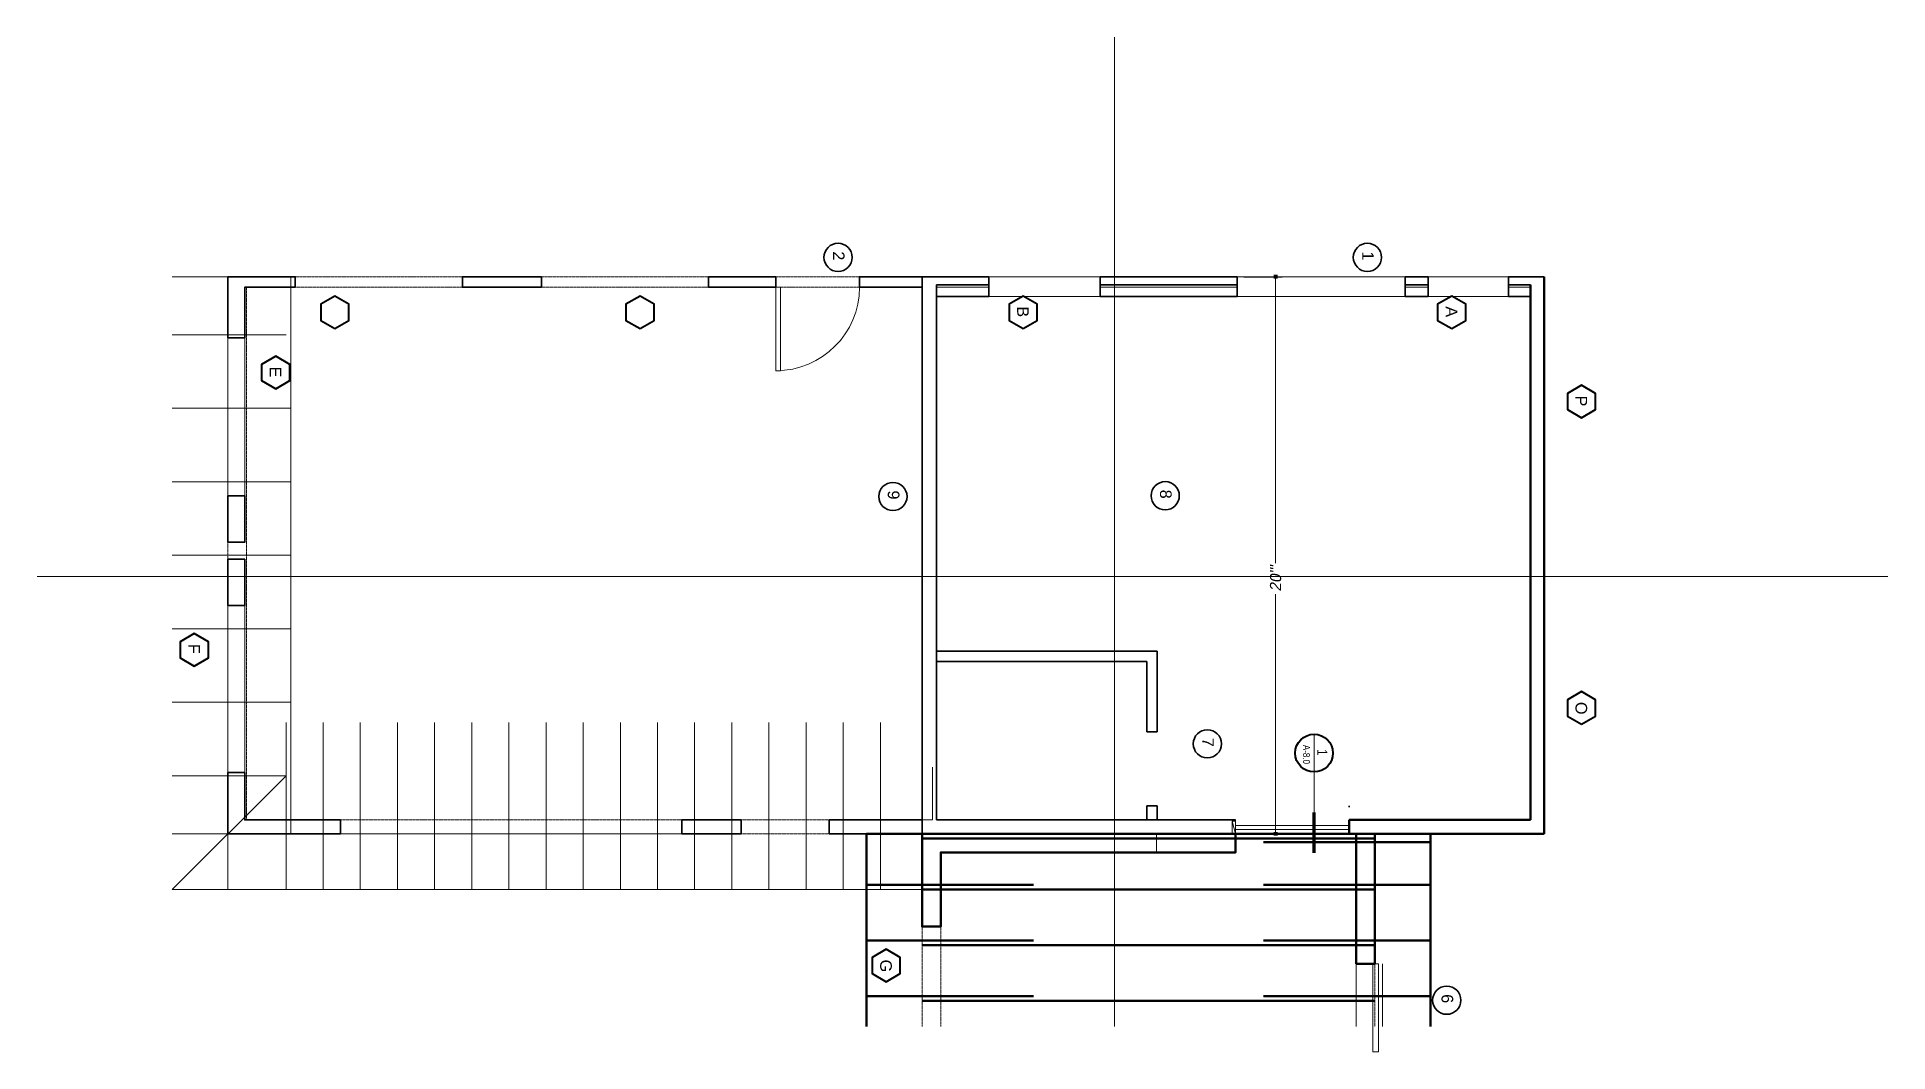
# Model space of a CAD drawing. Header units: inches. Extents: x -3905 to 10892, y 1064 to 9590.
# Drawn here: x 370 to 1167, y 5526 to 5963 of the extents above; entities that cross this region are included whole.
import ezdxf
from ezdxf.enums import TextEntityAlignment as Align

# ---------------------------------------------------------------- set-up
doc = ezdxf.new("R2010")
doc.units = ezdxf.units.IN
doc.header["$MEASUREMENT"] = 0
doc.header["$PDMODE"] = 3
doc.linetypes.add('HIDDEN', pattern=[0.375, 0.25, -0.125])
doc.linetypes.add('MYHIDDEN', pattern=[0.1875, 0.125, -0.0625])
doc.styles.add('DS-TXT1', font='arial.ttf', dxfattribs={"oblique": 10})
doc.styles.get("Standard").update_dxf_attribs({"font": 'arial.ttf', "oblique": 10})
doc.styles.add('Title', font='swissck.ttf')
doc.dimstyles.new('DS-Fraction', dxfattribs={"dimtxt": 0.1, "dimasz": 0.035, "dimexe": 0.06, "dimexo": 0.06, "dimgap": 0.02, "dimtad": 0, "dimdec": 3, "dimzin": 0, "dimdsep": 46, "dimlunit": 4, "dimtxsty": 'DS-TXT1', "dimblk": 'BOXFILLED', "dimcen": -0.06, "dimclrd": 256, "dimclre": 256, "dimclrt": 256, "dimadec": 0, "dimazin": 0, "dimtfac": 1, "dimtdec": 3, "dimtmove": 1, "dimatfit": 3, "dimfxl": 1, "dimfrac": 2, "dimtolj": 1, "dimtzin": 0, "dimlwd": 0, "dimlwe": -1, "dimarcsym": 0})

msp = doc.modelspace()

# ---------------------------------------------------------------- texts
at = {"lineweight": 0}
for s, p in [('2', (712.92502, 5870.75113)), ('1', (940.92073, 5870.75113)), ('B', (792.28365, 5847.0547)), ('A', (976.90801, 5847.0547)), ('E', (470.34583, 5821.11688)), ('P', (1032.78365, 5808.61688)), ('9', (736.55731, 5767.71765)), ('8', (853.83317, 5768.06098)), ('F', (435.28365, 5701.61688)), ('O', (1032.78365, 5676.61688)), ('7', (871.98453, 5661.1589)), ('G', (733.28365, 5565.61688)), ('6', (975.08823, 5550.70315))]:
    msp.add_text(s, height=5, rotation=270, dxfattribs=at).set_placement(p)

# ---------------------------------------------------------------- blocks, each defined once
blk = doc.blocks.new('*U461')
at = {"color": 0, "lineweight": 0}
blk.add_line((0, 0), (5.5, 1.5), dxfattribs=at)
blk.add_lwpolyline([(0, 0), (5.5, 0), (5.5, 1.5), (0, 1.5)], close=True, dxfattribs=at)
blk = doc.blocks.new('_BoxFilled')
at = {"color": 0, "linetype": 'ByBlock', "lineweight": -2}
blk.add_line((-0.5, 0), (-1, 0), dxfattribs=at)
at = {"color": 0, "linetype": 'ByBlock'}
blk.add_solid([(-0.5, 0.5), (0.5, 0.5), (-0.5, -0.5), (0.5, -0.5)], dxfattribs=at)
blk = doc.blocks.new('*D22')
at = {"linetype": 'Continuous', "transparency": 16777216}
for p, q in [((889.99, 5859.8), (906.49, 5859.8)), ((889.24, 5619.8), (906.49, 5619.8))]:
    blk.add_line(p, q, dxfattribs=at)
at = {"linetype": 'Continuous', "lineweight": 0, "transparency": 16777216}
for p, q in [((903.61, 5858.12), (903.61, 5736.41)), ((903.61, 5621.48), (903.61, 5723.04))]:
    blk.add_line(p, q, dxfattribs=at)
at = {"layer": 'Defpoints', "color": 0, "linetype": 'Continuous', "lineweight": 5, "transparency": 16777216}
for p in [(887.11, 5859.8), (886.36, 5619.8), (903.61, 5619.8)]:
    blk.add_point(p, dxfattribs=at)
at = {"linetype": 'Continuous', "lineweight": 0, "transparency": 16777216, "xscale": 1.68, "yscale": 1.68, "zscale": 1.68}
for p, rotation in [((903.61, 5859.8), 90), ((903.61, 5619.8), 270)]:
    blk.add_blockref('_BoxFilled', p, dxfattribs=dict(at, rotation=rotation))
at = {"linetype": 'Continuous', "lineweight": 0, "transparency": 16777216, "insert": (903.61, 5729.73), "char_height": 4.8, "attachment_point": 5, "rotation": 90, "style": 'DS-TXT1'}
blk.add_mtext('\\A1;20\'"', dxfattribs=at)
blk = doc.blocks.new('DETAIL-BUBBLE')
at = {"linetype": 'Continuous', "lineweight": 0}
blk.add_line((0, 0), (-16.27, 0), dxfattribs=at)
at = {"linetype": 'Continuous', "lineweight": 40}
blk.add_circle((-8.14, 0), 8.14, dxfattribs=at)
at = {"linetype": 'Continuous', "lineweight": 0, "style": 'Title'}
blk.add_attdef('1', (-9.8, 1.43), '', height=4.32, dxfattribs=at)
blk.add_attdef('A7.0', text='', height=3.72, dxfattribs=at).set_placement((-8.16, -5.22), align=Align.CENTER)

# ---------------------------------------------------------------- dimensions: what is measured, and where the dimension line sits
at = {"linetype": 'Continuous', "lineweight": 0}
dim = msp.add_linear_dim(base=(903.60901, 5619.80061), p1=(887.10947, 5859.80061), p2=(886.35947, 5619.80061), angle=270, dimstyle='DS-Fraction', override={"dimscale": 48, "dimpost": '"'}, dxfattribs=at)
dim.commit()
dim.dimension.update_dxf_attribs({"geometry": '*D22', "text_midpoint": (903.60901, 5729.7257), "dimtype": 160})

# ---------------------------------------------------------------- linework, layer by layer
at = {"linetype": 'Continuous', "lineweight": 0}
for p, q in [((834.20791, 5536.75848), (834.20791, 5963.08397)), ((452.35947, 5859.80061), (428.35947, 5859.80061)), ((479.35947, 5619.80061), (479.35947, 5859.80061)), ((780.10947, 5855.30061), (757.48447, 5855.30061)), ((828.10947, 5859.80061), (780.10947, 5859.80061)), ((887.10947, 5855.30061), (828.10947, 5855.30061)), ((959.35947, 5859.80061), (887.10947, 5859.80061)), ((887.10947, 5859.80061), (887.10947, 5858.05061)), ((969.3399, 5859.80061), (959.35947, 5859.80061)), ((959.35947, 5856.30061), (959.35947, 5859.80061)), ((969.3399, 5855.30061), (959.35947, 5855.30061)), ((969.3399, 5859.80061), (969.3399, 5856.30061)), ((1003.85947, 5859.80061), (969.3399, 5859.80061)), ((1013.35947, 5855.30061), (1003.85947, 5855.30061)), ((780.10947, 5851.30061), (828.10947, 5851.30061)), ((959.35947, 5851.30061), (887.10947, 5851.30061)), ((1003.85947, 5851.30061), (969.3399, 5851.30061)), ((477.35947, 5834.80061), (428.35947, 5834.80061)), ((452.35947, 5765.42561), (452.35947, 5833.42561)), ((459.60947, 5833.42561), (459.60947, 5765.42561)), ((428.35947, 5803.13395), (479.35947, 5803.13395)), ((428.35947, 5771.46728), (479.35947, 5771.46728)), ((428.35947, 5739.80061), (479.35947, 5739.80061)), ((1167.38426, 5730.64292), (370.10312, 5730.64292)), ((452.35947, 5718.17561), (452.35947, 5646.17561)), ((459.60947, 5718.17561), (459.60947, 5646.17561)), ((428.35947, 5708.13395), (479.35947, 5708.13395)), ((428.35947, 5676.46728), (479.35947, 5676.46728)), ((477.35947, 5667.80061), (477.35947, 5595.80061)), ((493.35947, 5667.80061), (493.35947, 5595.80061)), ((509.35947, 5667.80061), (509.35947, 5595.80061)), ((525.35947, 5667.80061), (525.35947, 5595.80061)), ((541.35947, 5667.80061), (541.35947, 5595.80061)), ((557.35947, 5667.80061), (557.35947, 5595.80061)), ((573.35947, 5667.80061), (573.35947, 5595.80061)), ((589.35947, 5667.80061), (589.35947, 5595.80061)), ((605.35947, 5667.80061), (605.35947, 5595.80061)), ((621.35947, 5667.80061), (621.35947, 5595.80061)), ((637.35947, 5667.80061), (637.35947, 5595.80061)), ((653.35947, 5667.80061), (653.35947, 5595.80061)), ((669.35947, 5667.80061), (669.35947, 5595.80061)), ((685.35947, 5667.80061), (685.35947, 5595.80061)), ((701.35947, 5667.80061), (701.35947, 5595.80061)), ((717.35947, 5667.80061), (717.35947, 5595.80061)), ((733.35947, 5667.80061), (733.35947, 5595.80061)), ((428.35947, 5595.80061), (477.35947, 5644.80061)), ((477.35947, 5644.80061), (428.35947, 5644.80061)), ((755.85947, 5625.80061), (755.85947, 5648.45422)), ((920.16117, 5646.4313), (920.16117, 5611.53669)), ((647.85947, 5625.80061), (647.85947, 5619.80061)), ((751.35947, 5625.80061), (755.85947, 5625.80061)), ((886.35947, 5625.30061), (886.35947, 5625.80061)), ((452.35947, 5619.80061), (428.35947, 5619.80061)), ((452.35947, 5619.80061), (452.35947, 5595.80061)), ((647.85947, 5619.80061), (500.85947, 5619.80061)), ((852.35947, 5619.80061), (852.35947, 5611.80061)), ((1019.35947, 5619.80061), (1019.35947, 5619.80061)), ((459.60947, 5595.80061), (428.35947, 5595.80061)), ((751.35947, 5595.80061), (459.60947, 5595.80061)), ((938.35947, 5536.75848), (938.35947, 5563.80061)), ((949.60947, 5563.80061), (949.60947, 5536.75848))]:
    msp.add_line(p, q, dxfattribs=at)
at = {"linetype": 'MYHIDDEN', "lineweight": 0}
for p, q in [((452.35947, 5619.80061), (452.35947, 5859.80061)), ((452.35947, 5859.80061), (751.35947, 5859.80061)), ((460.35947, 5625.80061), (460.35947, 5855.30061)), ((460.35947, 5855.30061), (751.35947, 5855.30061)), ((1019.35947, 5859.80061), (1019.35947, 5619.80061)), ((751.35947, 5625.80061), (460.35947, 5625.80061)), ((459.60947, 5619.80061), (452.35947, 5619.80061)), ((751.35947, 5619.80061), (459.60947, 5619.80061)), ((751.35947, 5536.75848), (751.35947, 5619.80061)), ((886.35947, 5619.80061), (751.35947, 5619.80061)), ((886.35947, 5611.80061), (886.35947, 5619.80061)), ((938.35947, 5619.80061), (938.35947, 5536.75848)), ((938.35947, 5619.80061), (946.35947, 5619.80061)), ((1019.35947, 5619.80061), (946.35947, 5619.80061)), ((946.35947, 5619.80061), (946.35947, 5536.75848)), ((759.35947, 5536.75848), (759.35947, 5611.80061)), ((759.35947, 5611.80061), (886.35947, 5611.80061))]:
    msp.add_line(p, q, dxfattribs=at)
at = {"linetype": 'Continuous', "lineweight": 35}
for p, q in [((751.35947, 5859.80061), (751.35947, 5619.80061)), ((780.10947, 5859.80061), (751.35947, 5859.80061)), ((757.48447, 5856.30061), (757.48447, 5625.80061)), ((780.10947, 5856.30061), (757.48447, 5856.30061)), ((757.48447, 5847.80061), (757.48447, 5856.30061)), ((780.10947, 5859.80061), (780.10947, 5856.30061)), ((780.10947, 5851.30061), (780.10947, 5859.80061)), ((828.10947, 5856.30061), (828.10947, 5859.80061)), ((828.10947, 5859.80061), (887.10947, 5859.80061)), ((828.10947, 5851.30061), (828.10947, 5859.80061)), ((887.10947, 5856.30061), (828.10947, 5856.30061)), ((887.10947, 5859.80061), (887.10947, 5856.30061)), ((887.10947, 5851.30061), (887.10947, 5859.80061)), ((959.35947, 5859.80061), (969.3399, 5859.80061)), ((959.35947, 5851.30061), (959.35947, 5859.80061)), ((969.3399, 5856.30061), (959.35947, 5856.30061)), ((969.3399, 5851.30061), (969.3399, 5859.80061)), ((1019.35947, 5859.80061), (1003.85947, 5859.80061)), ((1003.85947, 5851.30061), (1003.85947, 5859.80061)), ((1013.35947, 5856.30061), (1003.85947, 5856.30061)), ((780.10947, 5851.30061), (757.48447, 5851.30061)), ((887.10947, 5851.30061), (828.10947, 5851.30061)), ((969.3399, 5851.30061), (959.35947, 5851.30061)), ((1013.35947, 5851.30061), (1003.85947, 5851.30061)), ((757.48447, 5698.55061), (852.60947, 5698.55061)), ((757.48447, 5694.05061), (848.10947, 5694.05061)), ((848.10947, 5663.80061), (848.10947, 5694.05061)), ((852.60947, 5663.80061), (852.60947, 5698.55061)), ((852.60947, 5663.80061), (848.10947, 5663.80061)), ((452.35947, 5646.17561), (452.35947, 5619.80061)), ((848.10947, 5625.80061), (848.10947, 5631.80061)), ((852.60947, 5631.80061), (848.10947, 5631.80061)), ((852.60947, 5625.80061), (852.60947, 5631.80061)), ((935.35947, 5631.80061), (935.35947, 5631.30061)), ((500.85947, 5625.80061), (500.85947, 5619.80061)), ((647.85947, 5625.80061), (647.85947, 5619.80061)), ((673.35947, 5625.80061), (673.35947, 5619.80061)), ((711.35947, 5625.80061), (711.35947, 5619.80061)), ((886.35947, 5625.80061), (757.48447, 5625.80061)), ((500.85947, 5619.80061), (452.35947, 5619.80061)), ((673.35947, 5619.80061), (647.85947, 5619.80061)), ((751.35947, 5619.80061), (711.35947, 5619.80061)), ((938.35947, 5619.80061), (937.35947, 5619.80061))]:
    msp.add_line(p, q, dxfattribs=at)
at = {"linetype": 'Continuous', "lineweight": 50}
for p, q in [((1013.35947, 5856.30061), (1013.35947, 5625.80061)), ((1019.35947, 5859.80061), (1019.35947, 5619.80061)), ((935.35947, 5625.80061), (1013.35947, 5625.80061)), ((935.35947, 5619.80061), (935.35947, 5625.80061)), ((727.35947, 5536.75848), (727.35947, 5619.80061)), ((970.35947, 5619.80061), (727.35947, 5619.80061)), ((946.35947, 5617.80061), (751.35947, 5617.80061)), ((898.35947, 5616.18525), (970.35947, 5616.18525)), ((935.35947, 5619.80061), (1019.35947, 5619.80061)), ((970.35947, 5619.80061), (970.35947, 5536.75848)), ((799.35947, 5597.80061), (727.35947, 5597.80061)), ((898.35947, 5597.80061), (970.35947, 5597.80061)), ((946.35947, 5595.80061), (751.35947, 5595.80061)), ((799.35947, 5573.80061), (727.35947, 5573.80061)), ((898.35947, 5573.80061), (970.35947, 5573.80061)), ((946.35947, 5571.80061), (751.35947, 5571.80061)), ((799.35947, 5549.80061), (727.35947, 5549.80061)), ((898.35947, 5549.80061), (970.35947, 5549.80061)), ((946.35947, 5547.80061), (751.35947, 5547.80061))]:
    msp.add_line(p, q, dxfattribs=at)
at = {"linetype": 'HIDDEN', "lineweight": 0}
msp.add_line((852.60947, 5625.80061), (852.60947, 5631.80061), dxfattribs=at)
at = {"linetype": 'Continuous', "lineweight": 90}
msp.add_line((920.16117, 5611.53669), (920.16117, 5628.98399), dxfattribs=at)
at = {"linetype": 'Continuous', "lineweight": 35}
for points in [[(459.60947, 5855.30061), (459.60947, 5833.42561), (452.35947, 5833.42561), (452.35947, 5859.80061), (481.35947, 5859.80061), (481.35947, 5855.30061)], [(459.60947, 5646.17561), (452.35947, 5646.17561)], [(459.60947, 5646.17561), (459.60947, 5625.80061), (500.85947, 5625.80061)], [(647.85947, 5625.80061), (673.35947, 5625.80061)], [(711.35947, 5625.80061), (751.35947, 5625.80061)]]:
    msp.add_lwpolyline(points, dxfattribs=at)
for points in [[(481.35947, 5855.30061), (481.35947, 5855.30061), (459.60947, 5855.30061), (459.60947, 5855.30061)], [(587.35947, 5859.80061), (587.35947, 5855.30061), (553.35947, 5855.30061), (553.35947, 5859.80061)], [(688.35947, 5859.80061), (688.35947, 5855.30061), (659.35947, 5855.30061), (659.35947, 5859.80061)], [(751.35947, 5859.80061), (751.35947, 5855.30061), (724.35947, 5855.30061), (724.35947, 5859.80061)], [(459.60947, 5765.42561), (459.60947, 5745.42561), (452.35947, 5745.42561), (452.35947, 5765.42561)], [(459.60947, 5738.17561), (459.60947, 5718.17561), (452.35947, 5718.17561), (452.35947, 5738.17561)]]:
    msp.add_lwpolyline(points, close=True, dxfattribs=at)
at = {"linetype": 'Continuous', "lineweight": 0}
for points in [[(688.35947, 5855.30061), (690.35947, 5855.30061), (690.35947, 5819.30061), (688.35947, 5819.30061)], [(886.35947, 5623.42561), (886.35947, 5621.67561), (935.35947, 5621.67561), (935.35947, 5623.42561)], [(945.48447, 5563.80061), (945.48447, 5525.80061), (947.98447, 5525.80061), (947.98447, 5563.80061)]]:
    msp.add_lwpolyline(points, close=True, dxfattribs=at)
at = {"linetype": 'MYHIDDEN', "lineweight": 0}
msp.add_lwpolyline([(751.35947, 5859.80061), (1019.35947, 5859.80061)], dxfattribs=at)
at = {"lineweight": 40}
for points in [[(498.40801, 5837.49252), (504.47019, 5840.99252), (504.47019, 5847.99252), (498.40801, 5851.49252), (492.34583, 5847.99252), (492.34583, 5840.99252)], [(629.84583, 5837.49252), (635.90801, 5840.99252), (635.90801, 5847.99252), (629.84583, 5851.49252), (623.78365, 5847.99252), (623.78365, 5840.99252)], [(794.84583, 5837.49252), (800.90801, 5840.99252), (800.90801, 5847.99252), (794.84583, 5851.49252), (788.78365, 5847.99252), (788.78365, 5840.99252)], [(979.47019, 5837.49252), (985.53236, 5840.99252), (985.53236, 5847.99252), (979.47019, 5851.49252), (973.40801, 5847.99252), (973.40801, 5840.99252)], [(472.90801, 5811.5547), (478.97019, 5815.0547), (478.97019, 5822.0547), (472.90801, 5825.5547), (466.84583, 5822.0547), (466.84583, 5815.0547)], [(1035.34583, 5799.0547), (1041.40801, 5802.5547), (1041.40801, 5809.5547), (1035.34583, 5813.0547), (1029.28365, 5809.5547), (1029.28365, 5802.5547)], [(437.84583, 5692.0547), (443.90801, 5695.5547), (443.90801, 5702.5547), (437.84583, 5706.0547), (431.78365, 5702.5547), (431.78365, 5695.5547)], [(1035.34583, 5667.0547), (1041.40801, 5670.5547), (1041.40801, 5677.5547), (1035.34583, 5681.0547), (1029.28365, 5677.5547), (1029.28365, 5670.5547)], [(735.84583, 5556.0547), (741.90801, 5559.5547), (741.90801, 5566.5547), (735.84583, 5570.0547), (729.78365, 5566.5547), (729.78365, 5559.5547)]]:
    msp.add_lwpolyline(points, close=True, dxfattribs=at)
at = {"linetype": 'Continuous', "lineweight": 50}
for points in [[(886.35947, 5619.80061), (886.35947, 5611.80061), (759.35947, 5611.80061), (759.35947, 5579.80061), (751.35947, 5579.80061), (751.35947, 5619.80061), (886.10947, 5619.80061)], [(946.35947, 5619.80061), (946.35947, 5563.80061), (938.35947, 5563.80061), (938.35947, 5619.80061), (946.35947, 5619.80061)]]:
    msp.add_lwpolyline(points, dxfattribs=at)
at = {"lineweight": 35}
for centre in [(715.14655, 5868.15326), (943.14226, 5868.15326), (738.77884, 5765.11977), (856.0547, 5765.4631), (874.20606, 5658.56102), (977.30976, 5548.10527)]:
    msp.add_circle(centre, 6.07839, dxfattribs=at)
at = {"linetype": 'Continuous', "lineweight": 0}
msp.add_arc((688.35947, 5855.30061), 36, 270, 0, dxfattribs=at)

# ---------------------------------------------------------------- block references
ref = msp.add_blockref('DETAIL-BUBBLE', (920.16117, 5646.4313), dxfattribs=dict(at, rotation=270))
ref.add_attrib('1', '1', (921.58894, 5656.22695), dxfattribs={"linetype": 'Continuous', "lineweight": 0, "height": 4.32, "rotation": 270, "style": 'Title'})
ref.add_attrib('A7.0', 'A-8.0', (915.41731, 5658.10091), dxfattribs={"linetype": 'Continuous', "lineweight": 0, "height": 3, "rotation": 270, "style": 'Title'})
at = {"linetype": 'Continuous', "lineweight": 0, "rotation": 270}
msp.add_blockref('*U461', (884.85947, 5625.30061), dxfattribs=at)

msp.set_redraw_order([(e.dxf.handle, doc.entitydb.next_handle()) for e in msp.query("TEXT MTEXT ATTDEF DIMENSION ARC_DIMENSION")])  # texts and dimensions are drawn at this point

doc.saveas('drawing.dxf')
